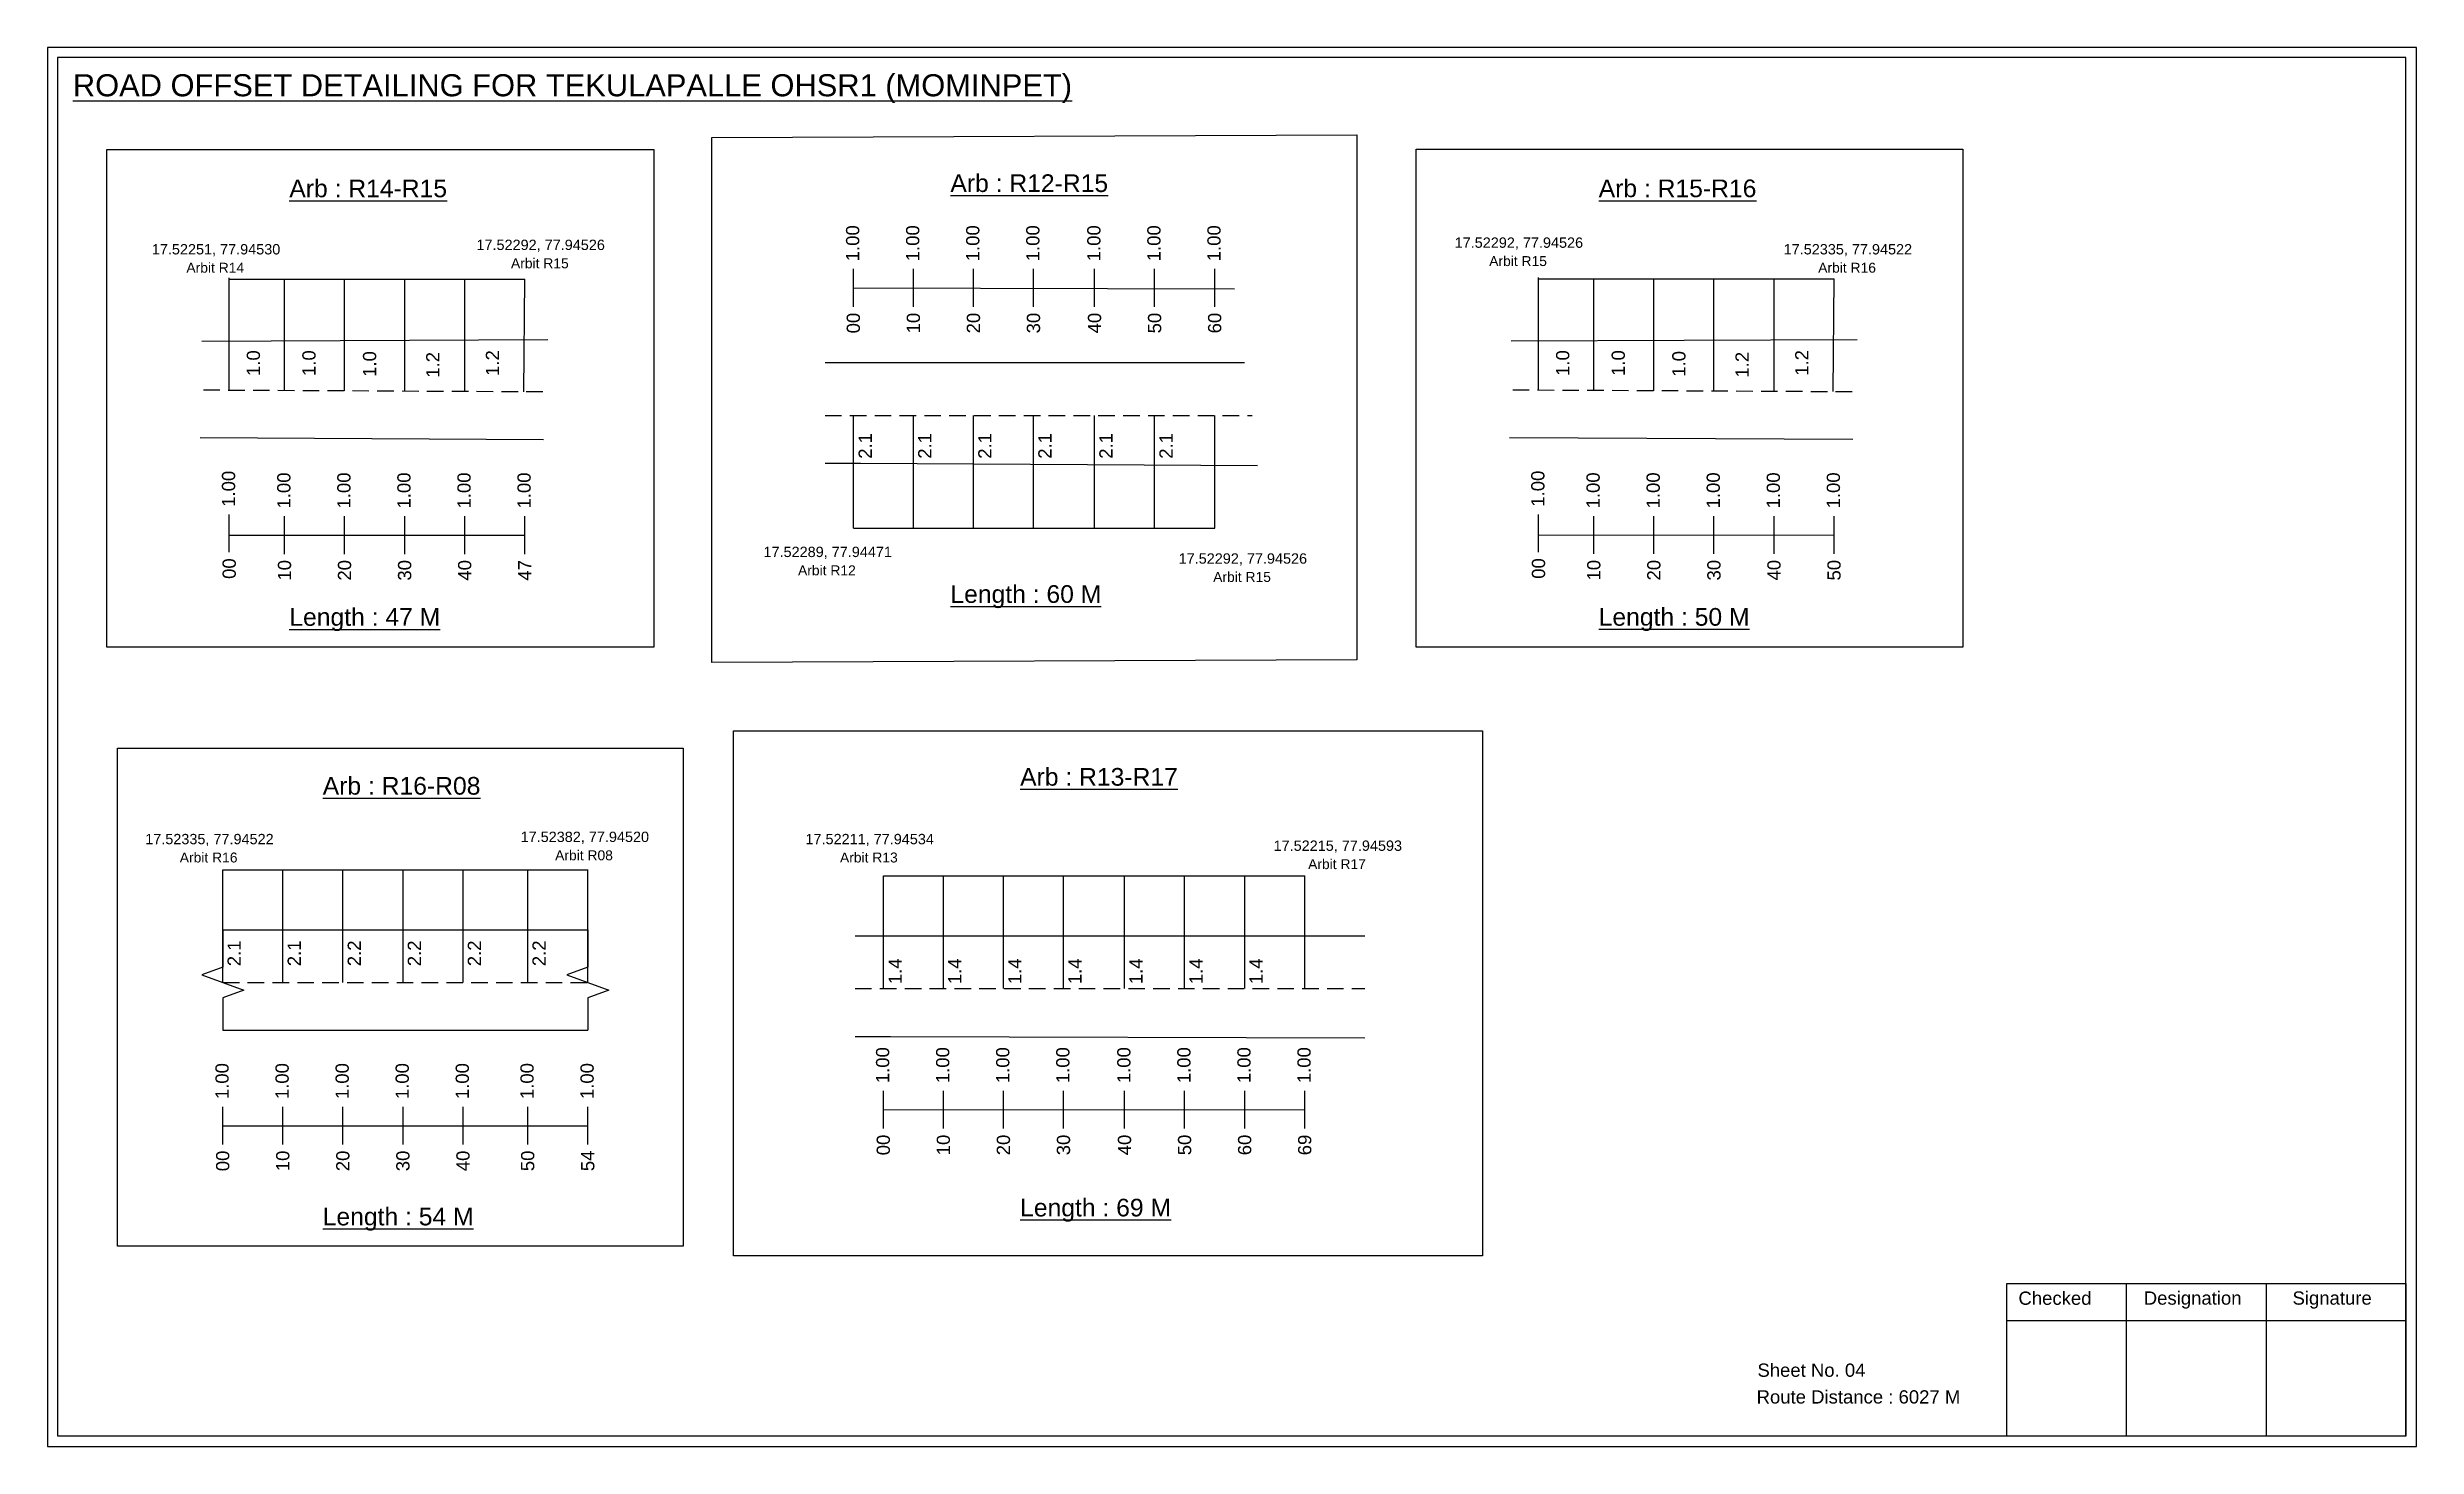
# Model space of a CAD drawing. Header units: inches. Extents: x 1972 to 9977, y 79 to 2755.
# Drawn here: x 8043 to 8579, y 2338 to 2655 of the extents above; entities that cross this region are included whole.
import ezdxf

# ---------------------------------------------------------------- set-up
doc = ezdxf.new("R2010")
doc.units = ezdxf.units.IN
doc.header["$MEASUREMENT"] = 0
doc.linetypes.add('DASHED2', pattern=[0.375, 0.25, -0.125])
doc.layers.add('PDF_Geometry', color=7, linetype='Continuous')
doc.layers.add('PDF_Text', color=5, linetype='Continuous')
doc.styles.add('PDF Arial', font='arial.ttf')
doc.styles.get("Standard").update_dxf_attribs({"font": 'arial.ttf'})

msp = doc.modelspace()

# ---------------------------------------------------------------- texts
at = {"color": 242, "true_color": 0xcd2027}
for s, height, p in [('%%UROAD OFFSET DETAILING FOR TEKULAPALLE OHSR1 (MOMINPET)', 5, (8048.59, 2643.46)), ('%%UArb : R14-R15', 4, (8097.6, 2620.61)), ('%%UArb : R12-R15', 4, (8247.29, 2621.8)), ('%%UArb : R15-R16', 4, (8394.08, 2620.63)), ('%%ULength : 60 M', 4, (8247.29, 2528.8)), ('%%ULength : 47 M', 4, (8097.6, 2523.61)), ('%%ULength : 50 M', 4, (8394.08, 2523.63)), ('%%UArb : R16-R08', 4, (8105.16, 2485.39)), ('%%UArb : R13-R17', 4, (8263.08, 2487.42)), ('%%ULength : 69 M', 4, (8263.08, 2389.92)), ('%%ULength : 54 M', 4, (8105.16, 2387.89))]:
    msp.add_text(s, height=height, dxfattribs=at).set_placement(p)
at = {"color": 217, "true_color": 0x93278f}
for s, p in [('1.00', (8226.65, 2606.12)), ('1.00', (8240.25, 2606.12)), ('1.00', (8253.85, 2606.12)), ('1.00', (8267.45, 2606.12)), ('1.00', (8281.27, 2606.12)), ('1.00', (8294.87, 2606.12)), ('1.00', (8308.47, 2606.12)), ('00', (8226.8, 2589.8)), ('10', (8240.4, 2589.8)), ('20', (8254, 2589.8)), ('30', (8267.6, 2589.8)), ('40', (8281.42, 2589.8)), ('50', (8295.02, 2589.8)), ('60', (8308.62, 2589.8)), ('1.00', (8085.33, 2550.54)), ('1.00', (8097.85, 2550.16)), ('1.00', (8111.45, 2550.16)), ('1.00', (8125.05, 2550.16)), ('1.00', (8138.65, 2550.16)), ('1.00', (8152.25, 2550.16)), ('1.00', (8381.8, 2550.57)), ('1.00', (8394.32, 2550.18)), ('1.00', (8407.92, 2550.18)), ('1.00', (8421.52, 2550.18)), ('1.00', (8435.12, 2550.18)), ('1.00', (8448.72, 2550.18)), ('00', (8085.48, 2534.22)), ('10', (8098, 2533.84)), ('20', (8111.6, 2533.84)), ('30', (8125.2, 2533.84)), ('40', (8138.8, 2533.84)), ('47', (8152.4, 2533.84)), ('00', (8381.95, 2534.25)), ('10', (8394.47, 2533.86)), ('20', (8408.07, 2533.86)), ('30', (8421.67, 2533.86)), ('40', (8435.27, 2533.86)), ('50', (8448.87, 2533.86)), ('1.00', (8233.44, 2420.08)), ('1.00', (8247.04, 2420.08)), ('1.00', (8260.64, 2420.08)), ('1.00', (8274.24, 2420.08)), ('1.00', (8288.06, 2420.08)), ('1.00', (8301.66, 2420.08)), ('1.00', (8315.26, 2420.08)), ('1.00', (8328.86, 2420.08)), ('1.00', (8083.86, 2416.47)), ('1.00', (8097.46, 2416.47)), ('1.00', (8111.06, 2416.47)), ('1.00', (8124.66, 2416.47)), ('1.00', (8138.26, 2416.47)), ('1.00', (8152.92, 2416.48)), ('1.00', (8166.52, 2416.48)), ('00', (8084.01, 2400.15)), ('10', (8097.61, 2400.15)), ('20', (8111.21, 2400.15)), ('30', (8124.81, 2400.15)), ('40', (8138.41, 2400.15)), ('50', (8153.07, 2400.16)), ('54', (8166.67, 2400.16)), ('00', (8233.59, 2403.76)), ('10', (8247.19, 2403.76)), ('20', (8260.79, 2403.76)), ('30', (8274.39, 2403.76)), ('40', (8288.21, 2403.76)), ('50', (8301.81, 2403.76)), ('60', (8315.41, 2403.76)), ('69', (8329.01, 2403.76))]:
    msp.add_text(s, height=3, rotation=90, dxfattribs=at).set_placement(p)
at = {"color": 5}
for s, height, p in [('17.52251, 77.94530', 2.34, (8066.47, 2607.67)), ('17.52292, 77.94526', 2.34, (8139.97, 2608.67)), ('17.52292, 77.94526', 2.34, (8361.47, 2609.17)), ('Arbit R15', 2.246, (8369.29, 2605.04)), ('17.52335, 77.94522', 2.34, (8435.97, 2607.67)), ('Arbit R14', 2.246, (8074.29, 2603.54)), ('Arbit R15', 2.246, (8147.79, 2604.54)), ('Arbit R16', 2.246, (8443.79, 2603.54)), ('17.52289, 77.94471', 2.34, (8204.97, 2539.17)), ('17.52292, 77.94526', 2.34, (8298.97, 2537.67)), ('Arbit R12', 2.246, (8212.79, 2535.04)), ('Arbit R15', 2.246, (8306.79, 2533.54)), ('17.52335, 77.94522', 2.34, (8064.97, 2474.17)), ('17.52382, 77.94520', 2.34, (8149.97, 2474.67)), ('17.52211, 77.94534', 2.34, (8214.47, 2474.17)), ('17.52215, 77.94593', 2.34, (8320.47, 2472.67)), ('Arbit R16', 2.246, (8072.79, 2470.04)), ('Arbit R08', 2.246, (8157.79, 2470.54)), ('Arbit R13', 2.246, (8222.29, 2470.04)), ('Arbit R17', 2.246, (8328.29, 2468.54))]:
    msp.add_text(s, height=height, dxfattribs=at).set_placement(p)
for s, p in [('1.0', (8090.96, 2580.15)), ('1.0', (8103.54, 2580.15)), ('1.0', (8387.43, 2580.17)), ('1.0', (8400.01, 2580.17)), ('1.2', (8441.58, 2580.2)), ('1.0', (8117.27, 2579.95)), ('1.2', (8131.59, 2579.76)), ('1.2', (8145.1, 2580.17)), ('1.0', (8413.74, 2579.98)), ('1.2', (8428.06, 2579.79)), ('2.1', (8229.5, 2561.42)), ('2.1', (8242.99, 2561.42)), ('2.1', (8256.59, 2561.42)), ('2.1', (8270.19, 2561.42)), ('2.1', (8284.01, 2561.42)), ('2.1', (8297.61, 2561.42)), ('2.1', (8086.61, 2446.55)), ('2.1', (8100.21, 2446.55)), ('2.2', (8113.81, 2446.55)), ('2.2', (8127.41, 2446.55)), ('2.2', (8141.01, 2446.55)), ('2.2', (8155.66, 2446.56)), ('1.4', (8236.29, 2442.48)), ('1.4', (8249.78, 2442.48)), ('1.4', (8263.38, 2442.48)), ('1.4', (8276.98, 2442.48)), ('1.4', (8290.8, 2442.48)), ('1.4', (8304.4, 2442.48)), ('1.4', (8318, 2442.48))]:
    msp.add_text(s, height=3, rotation=90).set_placement(p)
for s, p in [('Sheet No. 04', (8430.03, 2353.62)), ('Route Distance : 6027 M', (8429.84, 2347.57))]:
    msp.add_text(s, height=3).set_placement(p)
at = {"layer": 'PDF_Text', "color": 7, "attachment_point": 7, "style": 'PDF Arial'}
for s, insert, char_height in [('Checked', (8489.13, 2369.87), 3.001), ('Designation', (8517.51, 2369.04), 3.0006), ('Signature', (8551.19, 2369.04), 3.001)]:
    msp.add_mtext(s, dxfattribs=dict(at, insert=insert, char_height=char_height))

# ---------------------------------------------------------------- linework, layer by layer
for p, q in [((8084, 2576.86), (8084, 2602.4)), ((8096.52, 2576.81), (8096.52, 2602.1)), ((8110.12, 2576.76), (8110.12, 2602.1)), ((8123.72, 2576.82), (8123.72, 2602.1)), ((8137.32, 2576.56), (8137.32, 2602.1)), ((8150.69, 2576.6), (8150.92, 2602.1)), ((8380.47, 2576.89), (8380.47, 2602.43)), ((8392.99, 2576.84), (8392.99, 2602.12)), ((8406.59, 2576.79), (8406.59, 2602.12)), ((8420.19, 2576.85), (8420.19, 2602.12)), ((8433.79, 2576.59), (8433.79, 2602.12)), ((8447.17, 2576.62), (8447.39, 2602.12)), ((8077.79, 2588.06), (8156.17, 2588.42)), ((8374.26, 2588.09), (8452.64, 2588.45)), ((8313.87, 2583.1), (8218.91, 2583.1)), ((8225.32, 2545.68), (8225.32, 2571.22)), ((8238.92, 2545.68), (8238.92, 2571.22)), ((8252.52, 2545.68), (8252.52, 2571.22)), ((8266.12, 2545.68), (8266.12, 2571.22)), ((8279.94, 2545.68), (8279.94, 2571.22)), ((8293.54, 2545.68), (8293.54, 2571.22)), ((8307.14, 2545.68), (8307.14, 2571.22)), ((8077.43, 2566.22), (8155.15, 2565.79)), ((8373.9, 2566.25), (8451.62, 2565.82)), ((8218.91, 2560.42), (8226.97, 2560.42)), ((8226.97, 2560.42), (8316.82, 2559.91)), ((8082.54, 2442.88), (8082.54, 2468.41)), ((8096.14, 2442.88), (8096.14, 2468.41)), ((8109.74, 2442.88), (8109.74, 2468.41)), ((8123.34, 2442.88), (8123.34, 2468.41)), ((8136.94, 2442.88), (8136.94, 2468.41)), ((8151.59, 2442.88), (8151.59, 2468.42)), ((8165.19, 2442.88), (8165.19, 2468.42)), ((8232.11, 2441.48), (8232.11, 2467.02)), ((8245.71, 2441.48), (8245.71, 2467.02)), ((8259.31, 2441.48), (8259.31, 2467.02)), ((8272.91, 2441.48), (8272.91, 2467.02)), ((8286.73, 2441.48), (8286.73, 2467.02)), ((8300.33, 2441.48), (8300.33, 2467.02)), ((8313.93, 2441.48), (8313.93, 2467.02)), ((8327.53, 2441.48), (8327.53, 2467.02)), ((8082.54, 2454.76), (8165.19, 2454.76)), ((8341.13, 2453.37), (8225.71, 2453.37)), ((8082.54, 2432.08), (8165.19, 2432.08)), ((8225.71, 2430.68), (8233.76, 2430.68)), ((8233.76, 2430.68), (8341.13, 2430.38))]:
    msp.add_line(p, q)
at = {"color": 5}
for p, q in [((8084, 2602.1), (8150.92, 2602.1)), ((8380.47, 2602.12), (8447.39, 2602.12)), ((8225.32, 2545.68), (8307.14, 2545.71)), ((8082.54, 2468.41), (8165.19, 2468.41)), ((8232.11, 2467.02), (8327.53, 2467.02))]:
    msp.add_line(p, q, dxfattribs=at)
at = {"color": 217, "true_color": 0x93278f}
for p, q in [((8225.32, 2595.83), (8225.32, 2604.38)), ((8238.92, 2595.83), (8238.92, 2604.38)), ((8252.52, 2595.83), (8252.52, 2604.38)), ((8266.12, 2595.83), (8266.12, 2604.38)), ((8279.94, 2595.83), (8279.94, 2604.38)), ((8293.54, 2595.83), (8293.54, 2604.38)), ((8307.14, 2595.83), (8307.14, 2604.38)), ((8225.32, 2600.1), (8311.65, 2599.86)), ((8084, 2540.25), (8084, 2548.8)), ((8096.52, 2539.86), (8096.52, 2548.42)), ((8110.12, 2539.86), (8110.12, 2548.42)), ((8123.72, 2539.86), (8123.72, 2548.42)), ((8137.32, 2539.86), (8137.32, 2548.42)), ((8150.92, 2539.86), (8150.92, 2548.42)), ((8380.47, 2540.28), (8380.47, 2548.83)), ((8392.99, 2539.89), (8392.99, 2548.45)), ((8406.59, 2539.89), (8406.59, 2548.45)), ((8420.19, 2539.89), (8420.19, 2548.45)), ((8433.79, 2539.89), (8433.79, 2548.45)), ((8447.39, 2539.89), (8447.39, 2548.45)), ((8084, 2544.13), (8150.92, 2544.15)), ((8380.47, 2544.16), (8447.39, 2544.17)), ((8082.54, 2406.18), (8082.54, 2414.74)), ((8096.14, 2406.18), (8096.14, 2414.74)), ((8109.74, 2406.18), (8109.74, 2414.74)), ((8123.34, 2406.18), (8123.34, 2414.74)), ((8136.94, 2406.18), (8136.94, 2414.74)), ((8151.59, 2406.18), (8151.59, 2414.74)), ((8165.19, 2406.18), (8165.19, 2414.74)), ((8232.11, 2409.79), (8232.11, 2418.35)), ((8245.71, 2409.79), (8245.71, 2418.35)), ((8259.31, 2409.79), (8259.31, 2418.35)), ((8272.91, 2409.79), (8272.91, 2418.35)), ((8286.73, 2409.79), (8286.73, 2418.35)), ((8300.33, 2409.79), (8300.33, 2418.35)), ((8313.93, 2409.79), (8313.93, 2418.35)), ((8327.53, 2409.79), (8327.53, 2418.35)), ((8082.54, 2410.45), (8165.19, 2410.46)), ((8232.11, 2414.06), (8327.53, 2414.12))]:
    msp.add_line(p, q, dxfattribs=at)
at = {"linetype": 'DASHED2', "ltscale": 15}
for p, q in [((8078.14, 2577.01), (8156.42, 2576.6)), ((8374.61, 2577.03), (8452.9, 2576.62)), ((8218.91, 2571.22), (8315.59, 2571.22)), ((8082.54, 2442.88), (8165.19, 2442.88)), ((8225.71, 2441.48), (8341.13, 2441.48))]:
    msp.add_line(p, q, dxfattribs=at)
for points in [[(8193.28, 2634.1), (8339.32, 2634.76), (8339.32, 2515.94), (8193.28, 2515.28)], [(8056.3, 2631.45), (8180.1, 2631.45), (8180.1, 2518.77), (8056.3, 2518.77)], [(8352.77, 2631.48), (8476.57, 2631.48), (8476.57, 2518.8), (8352.77, 2518.8)], [(8058.67, 2495.9), (8186.77, 2495.9), (8186.77, 2383.22), (8058.67, 2383.22)], [(8198.19, 2499.85), (8367.8, 2499.85), (8367.8, 2381.03), (8198.19, 2381.03)]]:
    msp.add_lwpolyline(points, close=True)
at = {"linetype": 'Continuous'}
for points in [[(8082.54, 2454.76), (8082.54, 2446.33), (8077.79, 2444.6), (8087.28, 2441.15), (8082.54, 2439.42), (8082.54, 2432.08)], [(8165.19, 2454.76), (8165.19, 2446.33), (8160.45, 2444.6), (8169.93, 2441.15), (8165.19, 2439.42), (8165.19, 2432.08)]]:
    msp.add_lwpolyline(points, dxfattribs=at)
at = {"layer": 'PDF_Geometry'}
for points in [[(8042.82, 2654.53), (8042.82, 2337.82), (8579.29, 2337.82), (8579.29, 2654.53)], [(8045.14, 2652.21), (8045.14, 2340.24), (8576.87, 2340.24), (8576.87, 2652.21)]]:
    msp.add_lwpolyline(points, close=True, dxfattribs=at)
at = {"layer": 'PDF_Geometry', "color": 242, "true_color": 0xcc1f26}
msp.add_lwpolyline([(8576.87, 2340.15), (8486.53, 2340.15), (8486.53, 2374.76), (8576.87, 2374.76)], close=True, dxfattribs=at)
for points in [[(8513.51, 2374.76), (8513.51, 2340.15)], [(8545.24, 2374.76), (8545.24, 2340.15)], [(8486.53, 2366.38), (8576.87, 2366.38)]]:
    msp.add_lwpolyline(points, dxfattribs=at)

msp.set_redraw_order([(e.dxf.handle, doc.entitydb.next_handle()) for e in msp.query("TEXT MTEXT ATTDEF DIMENSION ARC_DIMENSION")])  # texts and dimensions are drawn at this point

doc.saveas('drawing.dxf')
